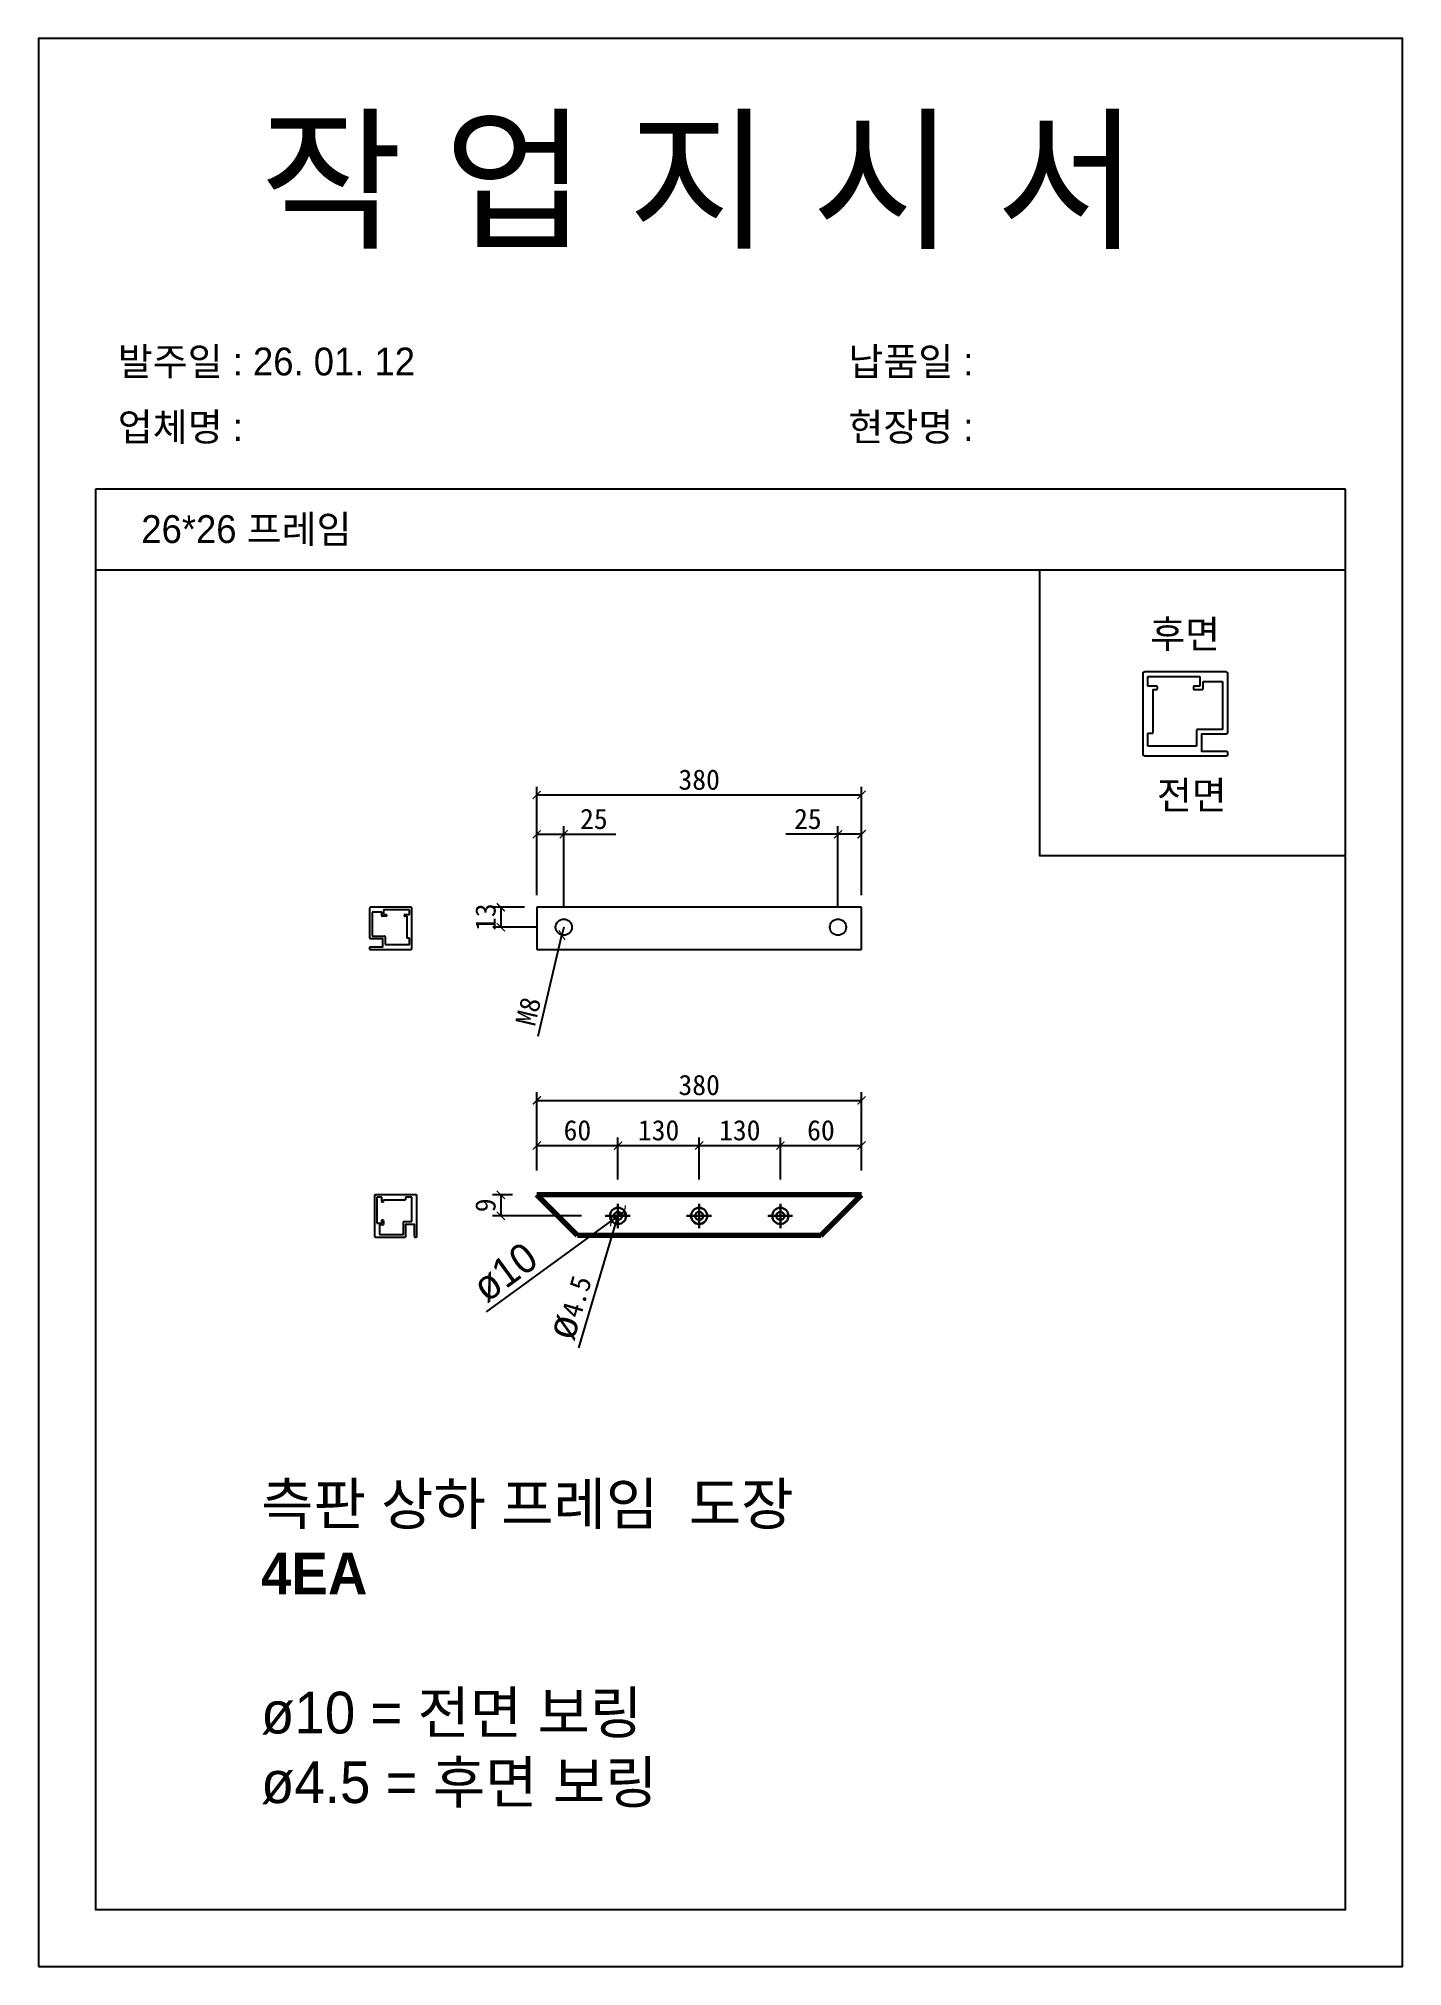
# Model space of a CAD drawing. Header units: millimetres. Extents: x -44117 to 256353, y -2095463 to 65325.
# Drawn here: x 125715 to 127395, y -620444 to -618068 of the extents above; entities that cross this region are included whole.
import ezdxf

# ---------------------------------------------------------------- set-up
doc = ezdxf.new("R2010")
doc.units = ezdxf.units.MM
doc.header["$LTSCALE"] = 10
doc.layers.add('Layer1', color=7, linetype='Continuous', lineweight=70)
doc.dimstyles.new('ISO-25', dxfattribs={"dimtxt": 2.5, "dimasz": 2.5, "dimexe": 1, "dimexo": 1, "dimtad": 1, "dimtxsty": 'Standard', "dimblk": 'ARCHTICK', "dimcen": 2.5, "dimadec": 0, "dimazin": 0, "dimtfac": 1, "dimtmove": 0, "dimatfit": 3, "dimfxl": 0, "dimarcsym": 0})

msp = doc.modelspace()

# ---------------------------------------------------------------- texts
at = {"attachment_point": 1}
for s, heights, insert, char_height in [('{\\fGulim|b0|i0|c129|p50;작 업 지 시 서}', [-155.84554], (125987.48591, -618172.16835), 140), ('{\\fGulim|b0|i0|c129|p50;발주일 : 26. 01. 12}', [-38.18216], (125812.27655, -618448.88877), 34.3), ('{\\fGulim|b0|i0|c129|p50;납품일 :}', [-37.67976], (126712.25453, -618448.88877), 34.3), ('{\\fGulim|b0|i0|c129|p50;업체명 : }', [-38.2735], (125812.27655, -618529.54495), 34.3), ('{\\fGulim|b0|i0|c129|p50;현장명 : }', [-38.2735], (126712.25453, -618529.54495), 34.3), ('{\\fGulim|b0|i0|c129|p50;26*26 프레임}', [-38.22783], (125841.23914, -618655.41352), 34.3), ('{\\fGulim|b0|i0|c129|p50;후면}', [-38.18216], (127083.9758, -618784.88382), 34.3), ('{\\fGulim|b0|i0|c129|p50;전면}', [-37.08602], (127092.16966, -618983.24352), 34.3), ('{\\fGulim|b1|i0|c129|p50;측판 상하 프레임  도장\\P4EA\\P\\fGulim|b0|i0|c129|p50;\\Pø10 = 전면 보링\\Pø4.5 = 후면 보링}', [-405.80567], (125988.74046, -619848.15896), 51.45)]:
    msp.add_mtext_dynamic_manual_height_columns(s, width=3307.3198183, gutter_width=12.5, heights=heights, dxfattribs=dict(at, insert=insert, char_height=char_height))

# ---------------------------------------------------------------- blocks, each defined once
blk = doc.blocks.new('_ArchTick')
at = {"color": 0, "linetype": 'ByBlock', "const_width": 0.15}
blk.add_lwpolyline([(-0.5, -0.5), (0.5, 0.5)], dxfattribs=at)
blk = doc.blocks.new('*D4474')
at = {"color": 0, "lineweight": -2}
for p, q in [((126328.4, -619463), (126328.4, -619422.3)), ((126428.4, -619474), (126428.4, -619422.3)), ((126328.4, -619432.3), (126428.4, -619432.3))]:
    blk.add_line(p, q, dxfattribs=at)
at = {"layer": 'Defpoints', "color": 0}
for p in [(126428.4, -619432.3), (126328.4, -619493), (126428.4, -619504)]:
    blk.add_point(p, dxfattribs=at)
at = {"color": 0, "lineweight": -2, "xscale": 10, "yscale": 10, "zscale": 10, "rotation": 180}
blk.add_blockref('_ArchTick', (126328.4, -619432.3), dxfattribs=at)
at = {"color": 0, "lineweight": -2, "xscale": 10, "yscale": 10, "zscale": 10}
blk.add_blockref('_ArchTick', (126428.4, -619432.3), dxfattribs=at)
at = {"color": 0, "insert": (126378.4, -619413.6), "char_height": 25, "attachment_point": 5}
blk.add_mtext('60', dxfattribs=at)
blk = doc.blocks.new('*D4475')
at = {"color": 0, "lineweight": -2}
for p, q in [((126428.4, -619474), (126428.4, -619422.3)), ((126528.4, -619474), (126528.4, -619422.3)), ((126428.4, -619432.3), (126528.4, -619432.3))]:
    blk.add_line(p, q, dxfattribs=at)
at = {"layer": 'Defpoints', "color": 0}
for p in [(126528.4, -619432.3), (126428.4, -619504), (126528.4, -619504)]:
    blk.add_point(p, dxfattribs=at)
at = {"color": 0, "lineweight": -2, "xscale": 10, "yscale": 10, "zscale": 10, "rotation": 180}
blk.add_blockref('_ArchTick', (126428.4, -619432.3), dxfattribs=at)
at = {"color": 0, "lineweight": -2, "xscale": 10, "yscale": 10, "zscale": 10}
blk.add_blockref('_ArchTick', (126528.4, -619432.3), dxfattribs=at)
at = {"color": 0, "insert": (126478.4, -619413.6), "char_height": 25, "attachment_point": 5}
blk.add_mtext('130', dxfattribs=at)
blk = doc.blocks.new('*D4476')
at = {"color": 0, "lineweight": -2}
for p, q in [((126528.4, -619474), (126528.4, -619422.3)), ((126628.4, -619474), (126628.4, -619422.3)), ((126528.4, -619432.3), (126628.4, -619432.3))]:
    blk.add_line(p, q, dxfattribs=at)
at = {"layer": 'Defpoints', "color": 0}
for p in [(126628.4, -619432.3), (126528.4, -619504), (126628.4, -619504)]:
    blk.add_point(p, dxfattribs=at)
at = {"color": 0, "lineweight": -2, "xscale": 10, "yscale": 10, "zscale": 10, "rotation": 180}
blk.add_blockref('_ArchTick', (126528.4, -619432.3), dxfattribs=at)
at = {"color": 0, "lineweight": -2, "xscale": 10, "yscale": 10, "zscale": 10}
blk.add_blockref('_ArchTick', (126628.4, -619432.3), dxfattribs=at)
at = {"color": 0, "insert": (126578.4, -619413.6), "char_height": 25, "attachment_point": 5}
blk.add_mtext('130', dxfattribs=at)
blk = doc.blocks.new('*D4477')
at = {"color": 0, "lineweight": -2}
for p, q in [((126628.4, -619474), (126628.4, -619422.3)), ((126728.4, -619463), (126728.4, -619422.3)), ((126628.4, -619432.3), (126728.4, -619432.3))]:
    blk.add_line(p, q, dxfattribs=at)
at = {"layer": 'Defpoints', "color": 0}
for p in [(126728.4, -619432.3), (126728.4, -619493), (126628.4, -619504)]:
    blk.add_point(p, dxfattribs=at)
at = {"color": 0, "lineweight": -2, "xscale": 10, "yscale": 10, "zscale": 10, "rotation": 180}
blk.add_blockref('_ArchTick', (126628.4, -619432.3), dxfattribs=at)
at = {"color": 0, "lineweight": -2, "xscale": 10, "yscale": 10, "zscale": 10}
blk.add_blockref('_ArchTick', (126728.4, -619432.3), dxfattribs=at)
at = {"color": 0, "insert": (126678.4, -619413.6), "char_height": 25, "attachment_point": 5}
blk.add_mtext('60', dxfattribs=at)
blk = doc.blocks.new('*D4478')
at = {"color": 0, "lineweight": -2}
for p, q in [((126328.4, -619463), (126328.4, -619366.6)), ((126728.4, -619463), (126728.4, -619366.6)), ((126328.4, -619376.6), (126728.4, -619376.6))]:
    blk.add_line(p, q, dxfattribs=at)
at = {"layer": 'Defpoints', "color": 0}
for p in [(126728.4, -619376.6), (126328.4, -619493), (126728.4, -619493)]:
    blk.add_point(p, dxfattribs=at)
at = {"color": 0, "lineweight": -2, "xscale": 10, "yscale": 10, "zscale": 10, "rotation": 180}
blk.add_blockref('_ArchTick', (126328.4, -619376.6), dxfattribs=at)
at = {"color": 0, "lineweight": -2, "xscale": 10, "yscale": 10, "zscale": 10}
blk.add_blockref('_ArchTick', (126728.4, -619376.6), dxfattribs=at)
at = {"color": 0, "insert": (126528.4, -619357.8), "char_height": 25, "attachment_point": 5}
blk.add_mtext('380', dxfattribs=at)
blk = doc.blocks.new('*D4479')
at = {"color": 0, "lineweight": -2}
for p, q in [((126298.4, -619493), (126274, -619493)), ((126284, -619493), (126284, -619519)), ((126383.4, -619519), (126274, -619519))]:
    blk.add_line(p, q, dxfattribs=at)
at = {"layer": 'Defpoints', "color": 0}
for p in [(126328.4, -619493), (126284, -619519), (126413.4, -619519)]:
    blk.add_point(p, dxfattribs=at)
at = {"color": 0, "lineweight": -2, "xscale": 10, "yscale": 10, "zscale": 10}
for p, rotation in [((126284, -619493), 90), ((126284, -619519), 270)]:
    blk.add_blockref('_ArchTick', p, dxfattribs=dict(at, rotation=rotation))
at = {"color": 0, "insert": (126265.3, -619506), "char_height": 25, "attachment_point": 5, "rotation": 90}
blk.add_mtext('9', dxfattribs=at)
blk = doc.blocks.new('*D4480')
at = {"color": 0, "lineweight": -2}
for p, q in [((126436.5, -619513.1), (126420.3, -619524.9)), ((126436.5, -619513.1), (126436.5, -619513.1)), ((126266.3, -619637.2), (126420.3, -619524.9))]:
    blk.add_line(p, q, dxfattribs=at)
at = {"layer": 'Defpoints', "color": 0}
for p in [(126436.5, -619513.1), (126420.3, -619524.9)]:
    blk.add_point(p, dxfattribs=at)
at = {"color": 0, "lineweight": -2, "xscale": 10, "yscale": 10, "zscale": 10}
for p, rotation in [((126420.3, -619524.9), 36.10123907350284), ((126436.5, -619513.1), 216.1012390735029)]:
    blk.add_blockref('_ArchTick', p, dxfattribs=dict(at, rotation=rotation))
at = {"color": 0, "insert": (126289.2, -619588.3), "char_height": 25, "attachment_point": 5, "rotation": 36.1012}
blk.add_mtext('{\\fGulim|b0|i0|c129|p50;\\H1.4583x;ø10}', dxfattribs=at)
blk = doc.blocks.new('*D4481')
at = {"color": 0, "lineweight": -2}
for p, q in [((126429.8, -619514.2), (126427, -619523.8)), ((126429.8, -619514.2), (126429.8, -619514.2)), ((126380, -619681.7), (126427, -619523.8))]:
    blk.add_line(p, q, dxfattribs=at)
at = {"layer": 'Defpoints', "color": 0}
for p in [(126429.8, -619514.2), (126427, -619523.8)]:
    blk.add_point(p, dxfattribs=at)
at = {"color": 0, "lineweight": -2, "xscale": 10, "yscale": 10, "zscale": 10}
for p, rotation in [((126427, -619523.8), 73.42594672671959), ((126429.8, -619514.2), 253.4259467267196)]:
    blk.add_blockref('_ArchTick', p, dxfattribs=dict(at, rotation=rotation))
at = {"color": 0, "insert": (126368, -619631), "char_height": 25, "attachment_point": 5, "rotation": 73.4259}
blk.add_mtext('{\\fGulim|b0|i0|c129|p50;\\H1.4583x;ø}4.5', dxfattribs=at)
blk = doc.blocks.new('*D4482')
at = {"color": 0, "lineweight": -2}
for p, q in [((126328.4, -619108.7), (126328.4, -618990.2)), ((126728.4, -619108.7), (126728.4, -618990.2)), ((126328.4, -619000.2), (126728.4, -619000.2))]:
    blk.add_line(p, q, dxfattribs=at)
at = {"layer": 'Defpoints', "color": 0}
for p in [(126728.4, -619000.2), (126328.4, -619138.7), (126728.4, -619138.7)]:
    blk.add_point(p, dxfattribs=at)
at = {"color": 0, "lineweight": -2, "xscale": 10, "yscale": 10, "zscale": 10, "rotation": 180}
blk.add_blockref('_ArchTick', (126328.4, -619000.2), dxfattribs=at)
at = {"color": 0, "lineweight": -2, "xscale": 10, "yscale": 10, "zscale": 10}
blk.add_blockref('_ArchTick', (126728.4, -619000.2), dxfattribs=at)
at = {"color": 0, "insert": (126528.4, -618981.5), "char_height": 25, "attachment_point": 5}
blk.add_mtext('380', dxfattribs=at)
blk = doc.blocks.new('*D4483')
at = {"color": 0, "lineweight": -2}
for p, q in [((126313.4, -619138.7), (126274.1, -619138.7)), ((126284.1, -619138.7), (126284.1, -619163.2)), ((126329.4, -619163.2), (126274.1, -619163.2))]:
    blk.add_line(p, q, dxfattribs=at)
at = {"layer": 'Defpoints', "color": 0}
for p in [(126328.4, -619138.7), (126284.1, -619163.2), (126344.4, -619163.2)]:
    blk.add_point(p, dxfattribs=at)
at = {"color": 0, "lineweight": -2, "xscale": 10, "yscale": 10, "zscale": 10}
for p, rotation in [((126284.1, -619138.7), 90), ((126284.1, -619163.2), 270)]:
    blk.add_blockref('_ArchTick', p, dxfattribs=dict(at, rotation=rotation))
at = {"color": 0, "insert": (126265.4, -619150.9), "char_height": 25, "attachment_point": 5, "rotation": 90}
blk.add_mtext('13', dxfattribs=at)
blk = doc.blocks.new('*D4484')
at = {"color": 0, "lineweight": -2}
for p, q in [((126328.4, -619123.7), (126328.4, -619038.7)), ((126361.6, -619138.2), (126361.6, -619038.7)), ((126328.4, -619048.7), (126361.6, -619048.7)), ((126361.6, -619048.7), (126425.8, -619048.7))]:
    blk.add_line(p, q, dxfattribs=at)
at = {"layer": 'Defpoints', "color": 0}
for p in [(126361.6, -619048.7), (126328.4, -619138.7), (126361.6, -619153.2)]:
    blk.add_point(p, dxfattribs=at)
at = {"color": 0, "lineweight": -2, "xscale": 10, "yscale": 10, "zscale": 10, "rotation": 180}
blk.add_blockref('_ArchTick', (126328.4, -619048.7), dxfattribs=at)
at = {"color": 0, "lineweight": -2, "xscale": 10, "yscale": 10, "zscale": 10}
blk.add_blockref('_ArchTick', (126361.6, -619048.7), dxfattribs=at)
at = {"color": 0, "insert": (126398.7, -619029.9), "char_height": 25, "attachment_point": 5}
blk.add_mtext('25', dxfattribs=at)
blk = doc.blocks.new('*D4485')
at = {"color": 0, "lineweight": -2}
for p, q in [((126699.4, -619138.2), (126699.4, -619038.7)), ((126728.4, -619123.7), (126728.4, -619038.7)), ((126699.4, -619048.7), (126635.2, -619048.7)), ((126728.4, -619048.7), (126699.4, -619048.7))]:
    blk.add_line(p, q, dxfattribs=at)
at = {"layer": 'Defpoints', "color": 0}
for p in [(126699.4, -619048.7), (126699.4, -619153.2), (126728.4, -619138.7)]:
    blk.add_point(p, dxfattribs=at)
at = {"color": 0, "lineweight": -2, "xscale": 10, "yscale": 10, "zscale": 10, "rotation": 180}
blk.add_blockref('_ArchTick', (126699.4, -619048.7), dxfattribs=at)
at = {"color": 0, "lineweight": -2, "xscale": 10, "yscale": 10, "zscale": 10}
blk.add_blockref('_ArchTick', (126728.4, -619048.7), dxfattribs=at)
at = {"color": 0, "insert": (126662.3, -619029.9), "char_height": 25, "attachment_point": 5}
blk.add_mtext('25', dxfattribs=at)
blk = doc.blocks.new('*D4486')
at = {"color": 0, "lineweight": -2}
for p in [(126329.9, -619297.6), (126361.6, -619163.2)]:
    blk.add_line(p, (126359.3, -619172.9), dxfattribs=at)
at = {"layer": 'Defpoints', "color": 0}
for p in [(126359.3, -619172.9), (126361.6, -619163.2)]:
    blk.add_point(p, dxfattribs=at)
at = {"color": 0, "lineweight": -2, "xscale": 10, "yscale": 10, "zscale": 10, "rotation": 76.74817852869494}
blk.add_blockref('_ArchTick', (126359.3, -619172.9), dxfattribs=at)
at = {"color": 0, "insert": (126317.9, -619266.9), "char_height": 25, "attachment_point": 5, "rotation": 76.7482}
blk.add_mtext('M8', dxfattribs=at)

# ---------------------------------------------------------------- dimensions: what is measured, and where the dimension line sits
for base, p1, p2, text, override, picture, middle in [((126728.40248, -619000.22832), (126328.40248, -619138.67436), (126728.40248, -619138.67436), '380', {"dimscale": 10, "dimasz": 1, "dimexo": 3, "dimtxsty": 'Standard'}, '*D4482', (126528.40248, -618981.47832)), ((126361.59888, -619048.66892), (126328.40248, -619138.67436), (126361.59888, -619153.17436), '25', {"dimscale": 10, "dimasz": 1, "dimexo": 1.5, "dimtxsty": 'Standard'}, '*D4484', (126398.68221, -619029.91892)), ((126728.40248, -619376.59524), (126328.40248, -619493.01468), (126728.40248, -619493.01468), '380', {"dimscale": 10, "dimasz": 1, "dimexo": 3, "dimtxsty": 'Standard'}, '*D4478', (126528.40248, -619357.84524)), ((126428.40248, -619432.30668), (126328.40248, -619493.01468), (126428.40248, -619504.01468), '60', {"dimscale": 10, "dimasz": 1, "dimexo": 3}, '*D4474', (126378.40248, -619413.55668)), ((126528.40248, -619432.30668), (126428.40248, -619504.01468), (126528.40248, -619504.01468), '130', {"dimscale": 10, "dimasz": 1, "dimexo": 3, "dimtxsty": 'Standard', "dimtmove": 1}, '*D4475', (126478.40248, -619413.55668)), ((126628.40248, -619432.30668), (126528.40248, -619504.01468), (126628.40248, -619504.01468), '130', {"dimscale": 10, "dimasz": 1, "dimexo": 3, "dimtxsty": 'Standard', "dimtmove": 1}, '*D4476', (126578.40248, -619413.55668)), ((126728.40248, -619432.30668), (126628.40248, -619504.01468), (126728.40248, -619493.01468), '60', {"dimscale": 10, "dimasz": 1, "dimexo": 3, "dimtmove": 1}, '*D4477', (126678.40248, -619413.55668))]:
    dim = msp.add_linear_dim(base=base, p1=p1, p2=p2, text=text, dimstyle='ISO-25', override=override)
    dim.commit()
    dim.dimension.update_dxf_attribs({"geometry": picture, "text_midpoint": middle})
dim = msp.add_linear_dim(base=(126699.41315, -619048.66892), p1=(126728.40248, -619138.67436), p2=(126699.41315, -619153.17436), angle=180, text='25', dimstyle='ISO-25', override={"dimscale": 10, "dimasz": 1, "dimexo": 1.5, "dimtxsty": 'Standard'})
dim.commit()
dim.dimension.update_dxf_attribs({"geometry": '*D4485', "text_midpoint": (126662.32982, -619029.91892)})
for base, p1, p2, text, override, picture, middle in [((126284.12526, -619163.17436), (126328.40248, -619138.67436), (126344.40248, -619163.17436), '13', {"dimscale": 10, "dimasz": 1, "dimexo": 1.5}, '*D4483', (126284.12526, -619150.92436)), ((126284.01703, -619519.01468), (126328.40248, -619493.01468), (126413.40248, -619519.01468), '9', {"dimscale": 10, "dimasz": 1, "dimexo": 3}, '*D4479', (126284.01703, -619506.01468))]:
    dim = msp.add_linear_dim(base=base, p1=p1, p2=p2, angle=90, text=text, dimstyle='ISO-25', override=override)
    dim.commit()
    dim.dimension.update_dxf_attribs({"geometry": picture, "text_midpoint": middle, "dimtype": 160})
dim = msp.add_radius_dim(center=(126361.59888, -619163.17436), mpoint=(126359.30657, -619172.90808), text='M8', dimstyle='ISO-25', override={"dimscale": 10, "dimasz": 1, "dimexo": 1.5})
dim.commit()
dim.dimension.update_dxf_attribs({"geometry": '*D4486', "text_midpoint": (126336.15709, -619271.20639), "dimtype": 164})
for p1, p2, text, picture, middle in [((126436.48225, -619513.12254), (126420.32271, -619524.90682), '{\\fGulim|b0|i0|c129|p50;\\H1.4583x;ø10}', '*D4480', (126304.51843, -619609.35659)), ((126429.82876, -619514.22242), (126426.97621, -619523.80694), '{\\fGulim|b0|i0|c129|p50;\\H1.4583x;ø}4.5', '*D4481', (126392.87548, -619638.38505))]:
    dim = msp.add_diameter_dim_2p(p1=p1, p2=p2, text=text, dimstyle='ISO-25', override={"dimscale": 10, "dimasz": 1, "dimexo": 3})
    dim.commit()
    dim.dimension.update_dxf_attribs({"geometry": picture, "text_midpoint": middle, "dimtype": 163})

# ---------------------------------------------------------------- linework, layer by layer
for p, q in [((127324.6793, -618623.17556), (125784.6793, -618623.17556)), ((127324.6793, -618723.17556), (125784.6793, -618723.17556)), ((127081.12371, -618866.25893), (127081.12371, -618854.25893)), ((127081.12371, -618854.25893), (127145.12371, -618854.25893)), ((127091.92371, -618866.25893), (127081.12371, -618866.25893)), ((127087.12371, -618870.25893), (127091.92371, -618870.25893)), ((127087.12371, -618870.25893), (127087.12371, -618924.25893)), ((127093.12371, -618869.05893), (127093.12371, -618867.45893)), ((127137.12371, -618867.45893), (127137.12371, -618869.05893)), ((127145.12371, -618866.25893), (127138.32371, -618866.25893)), ((127138.32371, -618870.25893), (127147.92371, -618870.25893)), ((127145.12371, -618854.25893), (127145.12371, -618866.25893)), ((127149.12371, -618869.05893), (127149.12371, -618860.25893)), ((127149.12371, -618860.25893), (127173.12371, -618860.25893)), ((127173.12371, -618860.25893), (127173.12371, -618919.45893)), ((127141.12371, -618920.65893), (127141.12371, -618925.45893)), ((127147.12371, -618919.45893), (127142.32371, -618919.45893)), ((127173.12371, -618919.45893), (127147.12371, -618919.45893)), ((127081.12371, -618940.25893), (127081.12371, -618924.25893)), ((127081.12371, -618924.25893), (127087.12371, -618924.25893)), ((127141.12371, -618940.25893), (127081.12371, -618940.25893)), ((127141.12371, -618925.45893), (127141.12371, -618940.25893)), ((127141.12371, -618925.45893), (127141.12371, -618925.45893)), ((126137.45566, -619144.67436), (126125.45566, -619144.67436)), ((126125.45566, -619144.67436), (126125.45566, -619174.27436)), ((126137.45566, -619149.07436), (126137.45566, -619144.67436)), ((126142.85566, -619149.67436), (126138.05566, -619149.67436)), ((126171.45566, -619141.67436), (126139.45566, -619141.67436)), ((126139.45566, -619141.67436), (126139.45566, -619147.67436)), ((126139.45566, -619147.67436), (126142.85566, -619147.67436)), ((126143.45566, -619148.27436), (126143.45566, -619149.07436)), ((126165.45566, -619149.07436), (126165.45566, -619148.27436)), ((126166.05566, -619147.67436), (126171.45566, -619147.67436)), ((126168.45566, -619149.67436), (126166.05566, -619149.67436)), ((126168.45566, -619149.67436), (126168.45566, -619176.67436)), ((126171.45566, -619147.67436), (126171.45566, -619141.67436)), ((126728.40248, -619138.67436), (126328.40248, -619138.67436)), ((126328.40248, -619138.67436), (126328.40248, -619190.67436)), ((126728.40248, -619190.67436), (126728.40248, -619138.67436)), ((126125.45566, -619174.27436), (126138.45566, -619174.27436)), ((126138.45566, -619174.27436), (126140.85566, -619174.27436)), ((126141.45566, -619174.87436), (126141.45566, -619177.27436)), ((126141.45566, -619177.27436), (126141.45566, -619184.67436)), ((126141.45566, -619177.27436), (126141.45566, -619177.27436)), ((126141.45566, -619184.67436), (126171.45566, -619184.67436)), ((126171.45566, -619176.67436), (126168.45566, -619176.67436)), ((126171.45566, -619184.67436), (126171.45566, -619176.67436)), ((126328.40248, -619190.67436), (126728.40248, -619190.67436)), ((126137.50697, -619496.01468), (126131.50697, -619496.01468)), ((126131.50697, -619496.01468), (126131.50697, -619528.01468)), ((126137.50697, -619501.41468), (126137.50697, -619496.01468)), ((126138.90697, -619502.01468), (126138.10697, -619502.01468)), ((126139.50697, -619499.01468), (126139.50697, -619501.41468)), ((126139.50697, -619499.01468), (126166.50697, -619499.01468)), ((126174.50697, -619496.01468), (126166.50697, -619496.01468)), ((126166.50697, -619496.01468), (126166.50697, -619499.01468)), ((126174.50697, -619526.01468), (126174.50697, -619496.01468)), ((126131.50697, -619528.01468), (126137.50697, -619528.01468)), ((126138.90697, -619530.01468), (126134.50697, -619530.01468)), ((126134.50697, -619530.01468), (126134.50697, -619542.01468)), ((126137.50697, -619528.01468), (126137.50697, -619524.61468)), ((126138.10697, -619524.01468), (126138.90697, -619524.01468)), ((126139.50697, -619524.61468), (126139.50697, -619529.41468)), ((126164.10697, -619529.01468), (126164.10697, -619526.61468)), ((126164.10697, -619542.01468), (126164.10697, -619529.01468)), ((126164.70697, -619526.01468), (126167.10697, -619526.01468)), ((126167.10697, -619526.01468), (126174.50697, -619526.01468)), ((126167.10697, -619526.01468), (126167.10697, -619526.01468)), ((126134.50697, -619542.01468), (126164.10697, -619542.01468))]:
    msp.add_line(p, q)
at = {"lineweight": 30}
for p, q in [((126428.40248, -619504.01468), (126428.40248, -619534.01468)), ((126528.40248, -619504.01468), (126528.40248, -619534.01468)), ((126628.40248, -619504.01468), (126628.40248, -619534.01468))]:
    msp.add_line(p, q, dxfattribs=at)
for points in [[(125714.6793, -620444.00584), (127394.6793, -620444.00584), (127394.6793, -618068.00584), (125714.6793, -618068.00584)], [(127324.6793, -618723.17556), (126947.73054, -618723.17556), (126947.73054, -619074.78252), (127324.6793, -619074.78252)]]:
    msp.add_lwpolyline(points, close=True)
msp.add_lwpolyline([(125784.6793, -618623.17556), (125784.6793, -620374.00584), (127324.6793, -620374.00584), (127324.6793, -618623.17556)])
for points in [[(127177.92371, -618946.25841, -0.4142135624), (127179.12371, -618947.45841), (127179.12371, -618951.05893, -0.4142135624), (127177.92371, -618952.25893), (127077.12371, -618952.25893, -0.4142135624), (127075.12371, -618950.25893), (127075.12371, -618850.25893, -0.4142135624), (127077.12371, -618848.25893), (127177.12371, -618848.25893, -0.4142135624), (127179.12371, -618850.25893), (127179.12371, -618923.45893, -0.4142135624), (127177.12371, -618925.45893), (127147.12371, -618925.45893), (127147.12371, -618946.25893), (127177.92371, -618946.25893)], [(126123.05566, -619187.6741, 0.4142135624), (126122.45566, -619188.2741), (126122.45566, -619190.07436, 0.4142135624), (126123.05566, -619190.67436), (126173.45566, -619190.67436, 0.4142135624), (126174.45566, -619189.67436), (126174.45566, -619139.67436, 0.4142135624), (126173.45566, -619138.67436), (126123.45566, -619138.67436, 0.4142135624), (126122.45566, -619139.67436), (126122.45566, -619176.27436, 0.4142135624), (126123.45566, -619177.27436), (126138.45566, -619177.27436), (126138.45566, -619187.67436), (126123.05566, -619187.67436)], [(126177.50671, -619544.41468, 0.4142135624), (126178.10671, -619545.01468), (126179.90697, -619545.01468, 0.4142135624), (126180.50697, -619544.41468), (126180.50697, -619494.01468, 0.4142135624), (126179.50697, -619493.01468), (126129.50697, -619493.01468, 0.4142135624), (126128.50697, -619494.01468), (126128.50697, -619544.01468, 0.4142135624), (126129.50697, -619545.01468), (126166.10697, -619545.01468, 0.4142135624), (126167.10697, -619544.01468), (126167.10697, -619529.01468), (126177.50697, -619529.01468), (126177.50697, -619544.41468)]]:
    msp.add_lwpolyline(points, format="xyb")
for points in [[(126443.40248, -619519.01468), (126413.40248, -619519.01468)], [(126543.40248, -619519.01468), (126513.40248, -619519.01468)], [(126643.40248, -619519.01468), (126613.40248, -619519.01468)]]:
    msp.add_lwpolyline(points, close=True, dxfattribs=at)
for centre in [(126361.59888, -619163.17436), (126699.41315, -619163.17436)]:
    msp.add_circle(centre, 10)
for centre, radius in [((126428.40248, -619519.01468), 10), ((126428.40248, -619519.01468), 5), ((126528.40248, -619519.01468), 10), ((126528.40248, -619519.01468), 5), ((126628.40248, -619519.01468), 10), ((126628.40248, -619519.01468), 5)]:
    msp.add_circle(centre, radius, dxfattribs=at)
for centre, radius, start, end in [((127091.92371, -618867.45893), 1.2, 360, 90), ((127091.92371, -618869.05893), 1.2, 270, 0), ((127138.32371, -618867.45893), 1.2, 90, 180), ((127138.32371, -618869.05893), 1.2, 180, 270), ((127147.92371, -618869.05893), 1.2, 270, 0), ((127142.32371, -618920.65893), 1.2, 90, 180), ((126138.05566, -619149.07436), 0.6, 180, 270), ((126142.85566, -619148.27436), 0.6, 0, 90), ((126142.85566, -619149.07436), 0.6, 270, 0), ((126166.05566, -619148.27436), 0.6, 90, 180), ((126166.05566, -619149.07436), 0.6, 180, 270), ((126140.85566, -619174.87436), 0.6, 0, 90), ((126138.10697, -619501.41468), 0.6, 180, 270), ((126138.90697, -619501.41468), 0.6, 270, 0), ((126138.10697, -619524.61468), 0.6, 90, 180), ((126138.90697, -619524.61468), 0.6, 0, 90), ((126138.90697, -619529.41468), 0.6, 270, 0), ((126164.70697, -619526.61468), 0.6, 90, 180)]:
    msp.add_arc(centre, radius, start, end)
at = {"layer": 'Layer1'}
for p, q in [((126378.40248, -619543.01468), (126328.40248, -619493.01468)), ((126678.40248, -619543.01468), (126728.40248, -619493.01468))]:
    msp.add_line(p, q, dxfattribs=at)
for points in [[(126728.40248, -619493.01468), (126328.40248, -619493.01468)], [(126678.40248, -619543.01468), (126378.40248, -619543.01468)]]:
    msp.add_lwpolyline(points, dxfattribs=at)

msp.set_redraw_order([(e.dxf.handle, doc.entitydb.next_handle()) for e in msp.query("TEXT MTEXT ATTDEF DIMENSION ARC_DIMENSION")])  # texts and dimensions are drawn at this point

doc.saveas('drawing.dxf')
